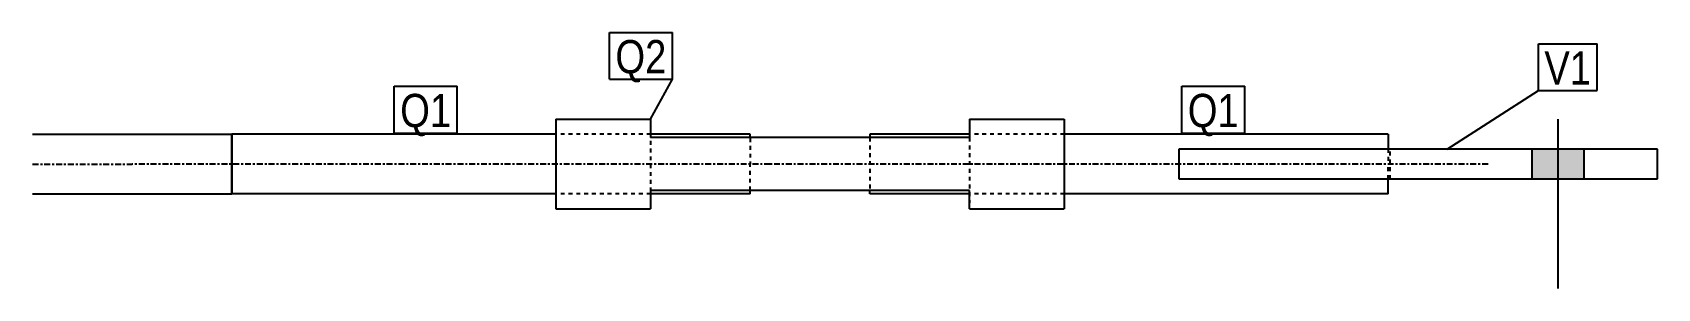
# Model space of a CAD drawing. Header units: millimetres. Extents: x 12 to 18109, y -28 to 385.
# Drawn here: x 5124 to 5939, y -28 to 101 of the extents above; entities that cross this region are included whole.
import ezdxf

# ---------------------------------------------------------------- set-up
doc = ezdxf.new("R2010")
doc.units = ezdxf.units.MM
doc.linetypes.add('DXK_LINE_DOT2', pattern=[3.9198, 1.9599, -1.9599])
doc.linetypes.add('DXK_LINE_DOT3', pattern=[5.9187, 2.979, -0.9799, 0.9799, -0.9799])
doc.layers.add('STÅL', color=7, linetype='Continuous')
doc.layers.add('TEKST', color=7, linetype='Continuous')
doc.styles.add('Arial Narrow', font='ARIALN.TTF', dxfattribs={"height": 0.2})

msp = doc.modelspace()

# ---------------------------------------------------------------- hatches: boundary and pattern name
at = {"layer": 'STÅL', "linetype": 'Continuous'}
msp.add_hatch(color=96, dxfattribs=at).paths.add_polyline_path([(5902.23, 42), (5876.23, 42), (5876.23, 27), (5902.23, 27)])

# ---------------------------------------------------------------- linework, layer by layer
at = {"layer": 'STÅL', "color": 2, "linetype": 'Continuous'}
for p, q in [((5124.23, 49.5), (5224.23, 49.5)), ((5386.73, 49.5), (5224.23, 49.5)), ((5224.23, 19.5), (5224.23, 49.5)), ((5224.23, 49.5), (5224.23, 27)), ((5386.73, 57), (5434.23, 57)), ((5386.73, 57), (5386.73, 12)), ((5434.23, 57), (5434.23, 47.74)), ((5484.23, 49.5), (5434.23, 49.5)), ((5484.23, 47.74), (5484.23, 49.5)), ((5594.23, 49.5), (5544.23, 49.5)), ((5544.23, 49.5), (5544.23, 47.74)), ((5594.23, 57), (5641.73, 57)), ((5594.23, 57), (5594.23, 47.74)), ((5641.73, 57), (5641.73, 12)), ((5804.23, 49.5), (5641.73, 49.5)), ((5804.23, 49.5), (5804.23, 42)), ((5594.23, 47.74), (5434.23, 47.74)), ((5939.23, 42), (5699.23, 42)), ((5699.23, 42), (5699.23, 27)), ((5939.23, 27), (5939.23, 42)), ((5224.23, 27), (5224.23, 19.5)), ((5699.23, 27), (5939.23, 27)), ((5804.23, 19.5), (5804.23, 27)), ((5124.23, 19.5), (5224.23, 19.5)), ((5386.73, 19.5), (5224.23, 19.5)), ((5594.23, 21.26), (5434.23, 21.26)), ((5434.23, 21.26), (5434.23, 12)), ((5484.23, 19.5), (5434.23, 19.5)), ((5484.23, 19.5), (5484.23, 21.26)), ((5544.23, 19.5), (5544.23, 21.26)), ((5594.23, 19.5), (5544.23, 19.5)), ((5594.23, 12), (5594.23, 21.26)), ((5804.23, 19.5), (5641.73, 19.5)), ((5386.73, 12), (5434.23, 12)), ((5594.23, 12), (5641.73, 12))]:
    msp.add_line(p, q, dxfattribs=at)
at = {"layer": 'STÅL', "color": 7, "linetype": 'DXK_LINE_DOT2'}
for p, q in [((5434.23, 49.5), (5386.73, 49.5)), ((5434.23, 53.99), (5434.23, 21.26)), ((5641.73, 49.5), (5594.23, 49.5)), ((5484.23, 47.49), (5484.23, 47.74)), ((5484.23, 47.49), (5484.23, 34.5)), ((5544.23, 47.74), (5544.23, 21.26)), ((5594.23, 47.74), (5594.23, 15.01)), ((5804.23, 42), (5804.23, 34.5)), ((5805.23, 27), (5805.23, 42)), ((5484.23, 21.26), (5484.23, 34.5)), ((5804.23, 27), (5804.23, 34.5)), ((5434.23, 19.5), (5386.73, 19.5)), ((5641.73, 19.5), (5594.23, 19.5))]:
    msp.add_line(p, q, dxfattribs=at)
at = {"layer": 'STÅL', "color": 96, "linetype": 'Continuous'}
for p, q in [((5889.23, 57), (5889.23, -28)), ((5876.23, 42), (5876.23, 27)), ((5902.23, 42), (5902.23, 27))]:
    msp.add_line(p, q, dxfattribs=at)
at = {"layer": 'STÅL', "color": 7, "linetype": 'DXK_LINE_DOT3'}
for p, q in [((5124.23, 34.5), (5174.23, 34.5)), ((5494.23, 34.5), (5174.23, 34.5)), ((5854.23, 34.5), (5494.23, 34.5))]:
    msp.add_line(p, q, dxfattribs=at)

# ---------------------------------------------------------------- wipeouts: each hides what was drawn before it
at = {"color": 0}
for points in [[(5442.16, 80.03), (5442.16, 97.53), (5416.58, 97.53), (5416.58, 80.03)], [(5905.93, 74.36), (5905.93, 91.86), (5882.49, 91.86), (5882.49, 74.36)]]:
    msp.add_wipeout(points, dxfattribs=at).dxf.layer = 'TEKST'

# ---------------------------------------------------------------- next in the draw order: wipeouts: each hides what was drawn before it
for points in [[(5442.16, 80.03), (5442.16, 97.53), (5416.58, 97.53), (5416.58, 80.03)], [(5905.93, 74.36), (5905.93, 91.86), (5882.49, 91.86), (5882.49, 74.36)], [(5334.23, 53), (5334.23, 70.5), (5308.65, 70.5), (5308.65, 53)], [(5729.23, 53), (5729.23, 70.5), (5703.65, 70.5), (5703.65, 53)]]:
    msp.add_wipeout(points, dxfattribs=at).dxf.layer = 'TEKST'

# ---------------------------------------------------------------- next in the draw order: linework, layer by layer
at = {"layer": 'TEKST', "color": 7, "linetype": 'Continuous'}
for p, q in [((5413.58, 100.53), (5445.16, 100.53)), ((5413.58, 77.03), (5413.58, 100.53)), ((5445.16, 77.03), (5445.16, 100.53)), ((5879.49, 94.86), (5908.93, 94.86)), ((5879.49, 71.36), (5879.49, 94.86)), ((5908.93, 71.36), (5908.93, 94.86)), ((5413.58, 77.03), (5445.16, 77.03)), ((5434.23, 57), (5445.16, 77.03)), ((5833.82, 42), (5879.49, 71.36)), ((5879.49, 71.36), (5908.93, 71.36))]:
    msp.add_line(p, q, dxfattribs=at)

# ---------------------------------------------------------------- next in the draw order: texts
at = {"layer": 'TEKST', "color": 3, "style": 'Arial Narrow'}
for s, p in [('Q2', (5416.58, 80.03)), ('V1', (5882.49, 74.36))]:
    msp.add_text(s, height=16.702, dxfattribs=at).set_placement(p)

# ---------------------------------------------------------------- next in the draw order: wipeouts: each hides what was drawn before it
at = {"color": 0}
for points in [[(5334.23, 53), (5334.23, 70.5), (5308.65, 70.5), (5308.65, 53)], [(5729.23, 53), (5729.23, 70.5), (5703.65, 70.5), (5703.65, 53)]]:
    msp.add_wipeout(points, dxfattribs=at).dxf.layer = 'TEKST'

# ---------------------------------------------------------------- next in the draw order: linework, layer by layer
at = {"layer": 'TEKST', "color": 7, "linetype": 'Continuous'}
for p, q in [((5305.65, 73.5), (5337.23, 73.5)), ((5305.65, 50), (5305.65, 73.5)), ((5337.23, 50), (5337.23, 73.5)), ((5700.65, 73.5), (5732.23, 73.5)), ((5700.65, 50), (5700.65, 73.5)), ((5732.23, 50), (5732.23, 73.5)), ((5305.65, 50), (5337.23, 50)), ((5700.65, 50), (5732.23, 50))]:
    msp.add_line(p, q, dxfattribs=at)

# ---------------------------------------------------------------- next in the draw order: texts
at = {"layer": 'TEKST', "color": 3, "style": 'Arial Narrow'}
for p in [(5308.65, 53), (5703.65, 53)]:
    msp.add_text('Q1', height=16.702, dxfattribs=at).set_placement(p)

doc.saveas('drawing.dxf')
